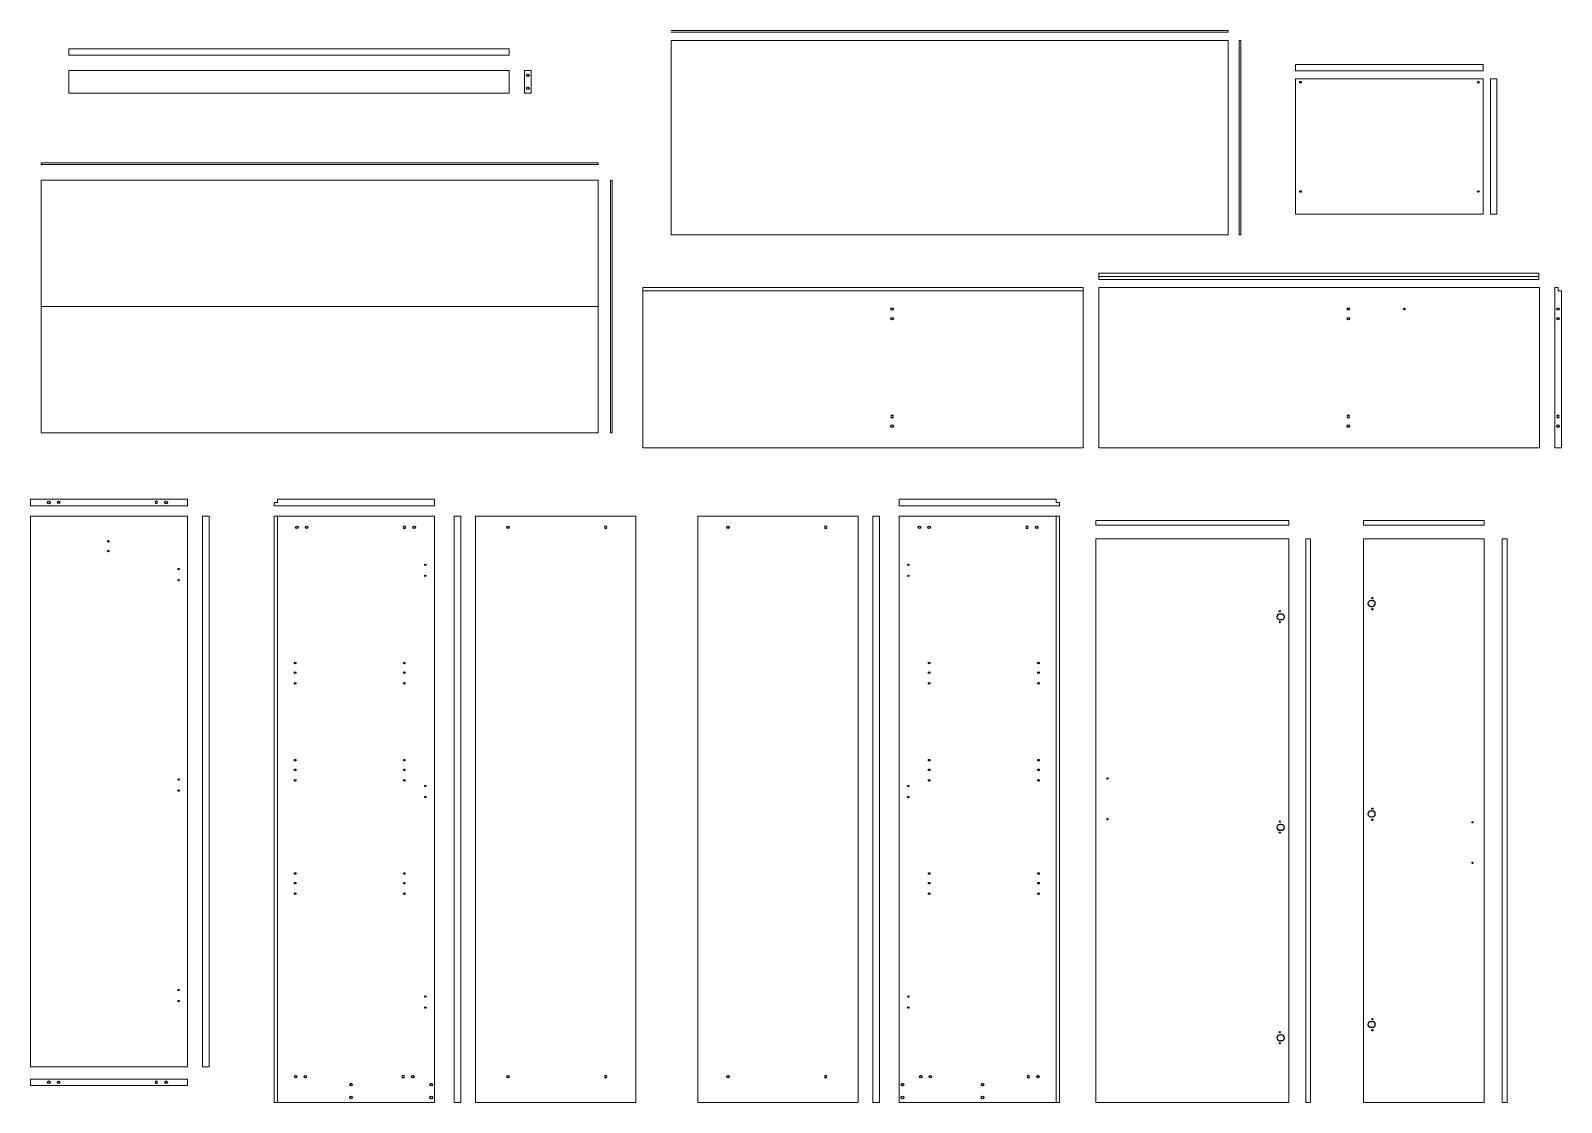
# Model space of a CAD drawing. Header units: millimetres. Extents: x 504 to 1777, y -463 to 772.
# Drawn here: x 682.1 to 1154.8, y -463.5 to -132.5 of the extents above; entities that cross this region are included whole.
import ezdxf

# ---------------------------------------------------------------- set-up
doc = ezdxf.new("R2010")
doc.units = ezdxf.units.MM
doc.layers.add('A-ELEV-MBE', color=7, linetype='Continuous', lineweight=18)
doc.layers.add('particolari', color=6, linetype='Continuous')

msp = doc.modelspace()

# ---------------------------------------------------------------- linework, layer by layer
at = {"layer": 'A-ELEV-MBE'}
for p, q in [((879.83, -132.52), (1051.83, -132.52)), ((1051.83, -133.02), (879.83, -133.02)), ((1051.83, -132.52), (1051.83, -133.02)), ((1055.26, -195.58), (1055.26, -135.58)), ((1055.26, -135.58), (1055.76, -135.58)), ((1055.76, -135.58), (1055.76, -195.58)), ((693.82, -138.1), (829.82, -138.1)), ((693.82, -138.1), (693.82, -140.1)), ((693.82, -140.1), (829.82, -140.1)), ((829.82, -138.1), (829.82, -140.1)), ((834.61, -144.84), (834.61, -151.84)), ((834.61, -144.84), (836.61, -144.84)), ((836.61, -144.84), (836.61, -151.84)), ((1072.63, -142.96), (1130.63, -142.96)), ((1072.63, -142.96), (1072.63, -144.96)), ((1072.63, -144.96), (1130.63, -144.96)), ((1130.63, -142.96), (1130.63, -144.96)), ((1132.84, -147.45), (1132.84, -189.2)), ((1134.84, -147.45), (1132.84, -147.45)), ((1134.84, -147.45), (1134.84, -189.2)), ((834.61, -151.84), (836.61, -151.84)), ((685.27, -173.83), (685.27, -173.33)), ((685.27, -173.33), (857.27, -173.33)), ((857.27, -173.83), (685.27, -173.83)), ((857.27, -173.33), (857.27, -173.83)), ((861.15, -256.68), (861.15, -178.68)), ((861.15, -178.68), (861.65, -178.68)), ((861.65, -178.68), (861.65, -256.68)), ((1132.84, -189.2), (1134.84, -189.2)), ((1055.76, -195.58), (1055.26, -195.58)), ((1147.83, -207.42), (1011.96, -207.42)), ((1011.96, -207.42), (1011.96, -208.42)), ((1147.83, -208.42), (1147.83, -207.42)), ((1011.96, -208.42), (1147.83, -208.42)), ((1011.96, -208.42), (1011.96, -209.42)), ((1011.96, -209.42), (1147.83, -209.42)), ((1147.83, -209.42), (1147.83, -208.42)), ((1153.76, -211.84), (1152.76, -211.84)), ((1152.76, -211.84), (1152.76, -261.34)), ((1153.76, -212.84), (1153.76, -211.84)), ((1007.1, -212.84), (871.1, -212.84)), ((1154.76, -212.84), (1153.76, -212.84)), ((1154.76, -212.84), (1154.76, -261.34)), ((857.27, -217.68), (685.27, -217.68)), ((861.65, -256.68), (861.15, -256.68)), ((1154.76, -261.34), (1152.76, -261.34)), ((682.05, -277.22), (730.55, -277.22)), ((682.05, -279.22), (682.05, -277.22)), ((682.05, -279.22), (682.05, -278.22)), ((730.55, -277.22), (730.55, -279.22)), ((757.24, -279.22), (757.24, -278.22)), ((757.24, -278.22), (758.24, -278.22)), ((758.24, -277.22), (806.74, -277.22)), ((758.24, -278.22), (758.24, -277.22)), ((806.74, -279.22), (806.74, -277.22)), ((806.74, -277.22), (806.74, -277.22)), ((998.78, -277.22), (950.28, -277.22)), ((950.28, -279.22), (950.28, -277.22)), ((950.28, -277.22), (950.28, -277.22)), ((998.78, -278.22), (998.78, -277.22)), ((999.78, -278.22), (998.78, -278.22)), ((999.78, -279.22), (999.78, -278.22)), ((730.55, -279.22), (682.05, -279.22)), ((735.15, -282.5), (735.15, -452.5)), ((737.15, -282.5), (735.15, -282.5)), ((737.15, -282.5), (737.15, -452.5)), ((757.24, -279.22), (806.74, -279.22)), ((758.24, -282.5), (758.24, -463.5)), ((819.4, -463.5), (819.4, -282.5)), ((868.9, -282.5), (819.4, -282.5)), ((868.9, -463.5), (868.9, -282.5)), ((888.13, -463.5), (888.13, -282.5)), ((888.13, -282.5), (937.63, -282.5)), ((937.63, -463.5), (937.63, -282.5)), ((999.78, -279.22), (950.28, -279.22)), ((998.78, -282.5), (998.78, -463.5)), ((1070.6, -283.77), (1011, -283.77)), ((1011, -285.27), (1011, -283.77)), ((1070.6, -285.27), (1011, -285.27)), ((1070.6, -285.27), (1070.6, -283.77)), ((1093.61, -283.77), (1130.91, -283.77)), ((1093.61, -283.77), (1093.61, -285.27)), ((1093.61, -285.27), (1130.91, -285.27)), ((1130.91, -283.77), (1130.91, -285.27)), ((1075.79, -289.5), (1075.79, -463.49)), ((1077.29, -289.5), (1075.79, -289.5)), ((1077.29, -289.5), (1077.29, -463.49)), ((1138, -289.5), (1136.5, -289.5)), ((1136.5, -463.49), (1136.5, -289.5)), ((1138, -463.49), (1138, -289.5)), ((737.15, -452.5), (735.15, -452.5)), ((682.05, -456.29), (730.55, -456.29)), ((682.05, -458.29), (682.05, -456.29)), ((682.05, -458.29), (682.05, -457.29)), ((730.55, -458.29), (682.05, -458.29)), ((730.55, -456.29), (730.55, -458.29)), ((1130.91, -454.49), (1130.91, -456.49)), ((868.9, -463.5), (819.4, -463.5)), ((888.13, -463.5), (937.63, -463.5)), ((1075.79, -463.49), (1077.29, -463.49)), ((1136.5, -463.49), (1138, -463.49))]:
    msp.add_line(p, q, dxfattribs=at)
for points in [[(1051.83, -135.58), (1051.83, -195.58), (879.83, -195.58), (879.83, -135.58)], [(693.82, -144.84), (829.82, -144.84), (829.82, -151.84), (693.82, -151.84)], [(1072.63, -189.2), (1130.63, -189.2), (1130.63, -147.45), (1072.63, -147.45)], [(685.27, -256.68), (685.27, -178.68), (857.27, -178.68), (857.27, -256.68)], [(871.1, -211.84), (1007.1, -211.84), (1007.1, -261.34), (871.1, -261.34)], [(1011.96, -211.84), (1147.96, -211.84), (1147.96, -261.34), (1011.96, -261.34)], [(682.05, -282.5), (730.55, -282.5), (730.55, -452.5), (682.05, -452.5)], [(757.24, -282.5), (806.74, -282.5), (806.74, -463.5), (757.24, -463.5)], [(812.86, -282.5), (814.86, -282.5), (814.86, -463.5), (812.86, -463.5)], [(944.16, -282.5), (942.16, -282.5), (942.16, -463.5), (944.16, -463.5)], [(999.78, -282.5), (950.28, -282.5), (950.28, -463.5), (999.78, -463.5)], [(1070.6, -463.5), (1011, -463.5), (1011, -289.5), (1070.6, -289.5)], [(1093.61, -289.49), (1130.91, -289.49), (1130.91, -463.49), (1093.61, -463.49)]]:
    msp.add_lwpolyline(points, close=True, dxfattribs=at)
at = {"layer": 'particolari'}
for p, q in [((1095.88, -308.51), (1096.38, -308.51)), ((1095.88, -310.31), (1096.38, -310.31)), ((1068.33, -312.68), (1067.83, -312.68)), ((1068.33, -314.48), (1067.83, -314.48)), ((1068.33, -377.68), (1067.83, -377.68)), ((1095.88, -373.51), (1096.38, -373.51)), ((1095.88, -375.31), (1096.38, -375.31)), ((1068.33, -379.48), (1067.83, -379.48)), ((1095.88, -438.51), (1096.38, -438.51)), ((1068.33, -442.68), (1067.83, -442.68)), ((1095.88, -440.31), (1096.38, -440.31)), ((1068.33, -444.48), (1067.83, -444.48))]:
    msp.add_line(p, q, dxfattribs=at)
for centre, radius in [((835.61, -146.34), 0.4), ((835.61, -150.34), 0.4), ((1074.18, -148.45), 0.25), ((1129.08, -148.45), 0.25), ((1074.18, -182.2), 0.25), ((1129.08, -182.2), 0.25), ((948.1, -218.48), 0.4), ((1088.96, -218.48), 0.4), ((1106.25, -218.48), 0.256), ((1153.71, -218.48), 0.4), ((948.1, -254.69), 0.4), ((1088.96, -254.69), 0.4), ((1153.71, -254.69), 0.4), ((687.69, -278.22), 0.4), ((723.91, -278.22), 0.4), ((764.29, -285.9), 0.4), ((800.5, -285.9), 0.4), ((956.52, -285.9), 0.4), ((992.74, -285.9), 0.4), ((706.06, -290.25), 0.25), ((706.07, -293.22), 0.25), ((803.94, -297.48), 0.195), ((953.08, -297.48), 0.195), ((727.75, -298.79), 0.195), ((727.75, -302.22), 0.195), ((803.94, -300.9), 0.195), ((953.08, -300.9), 0.195), ((1067.8, -311.77), 0.195), ((1096.41, -307.79), 0.195), ((1096.41, -311.22), 0.195), ((1067.8, -315.2), 0.195), ((763.74, -327.81), 0.241), ((763.74, -330.81), 0.241), ((797.49, -327.81), 0.241), ((797.49, -330.81), 0.241), ((959.53, -327.81), 0.241), ((959.53, -330.81), 0.241), ((993.28, -327.81), 0.241), ((993.28, -330.81), 0.241), ((763.74, -334.06), 0.241), ((797.49, -334.06), 0.241), ((959.53, -334.06), 0.241), ((993.28, -334.06), 0.241), ((763.74, -357.81), 0.241), ((797.49, -357.81), 0.241), ((959.53, -357.81), 0.241), ((993.28, -357.81), 0.241), ((727.75, -363.79), 0.195), ((763.74, -360.81), 0.241), ((763.74, -364.06), 0.241), ((797.49, -360.81), 0.241), ((797.49, -364.06), 0.241), ((959.53, -360.81), 0.241), ((959.53, -364.06), 0.241), ((993.28, -360.81), 0.241), ((993.28, -364.06), 0.241), ((1014.6, -363.45), 0.2), ((727.75, -367.22), 0.195), ((803.94, -365.79), 0.195), ((953.08, -365.79), 0.195), ((803.94, -369.22), 0.195), ((953.08, -369.22), 0.195), ((1096.41, -372.79), 0.195), ((1014.6, -376), 0.2), ((1067.8, -376.77), 0.195), ((1096.41, -376.22), 0.195), ((1127.31, -376.99), 0.2), ((1067.8, -380.2), 0.195), ((1127.31, -389.54), 0.2), ((763.74, -392.81), 0.241), ((763.74, -395.81), 0.241), ((797.49, -392.81), 0.241), ((797.49, -395.81), 0.241), ((959.53, -392.81), 0.241), ((959.53, -395.81), 0.241), ((993.28, -392.81), 0.241), ((993.28, -395.81), 0.241), ((763.74, -399.06), 0.241), ((797.49, -399.06), 0.241), ((959.53, -399.06), 0.241), ((993.28, -399.06), 0.241), ((727.75, -428.79), 0.195), ((727.75, -432.22), 0.195), ((803.94, -430.79), 0.195), ((803.94, -434.22), 0.195), ((953.08, -430.79), 0.195), ((953.08, -434.22), 0.195), ((1096.41, -437.79), 0.195), ((1067.8, -441.77), 0.195), ((1096.41, -441.22), 0.195), ((1067.8, -445.2), 0.195), ((687.69, -457.29), 0.4), ((723.91, -457.29), 0.4), ((763.89, -455.54), 0.4), ((780.99, -458), 0.4), ((800.1, -455.54), 0.4), ((805.74, -458), 0.4), ((951.28, -458), 0.4), ((956.92, -455.54), 0.4), ((976.03, -458), 0.4), ((993.14, -455.54), 0.4), ((780.99, -462), 0.4), ((805.74, -462), 0.4), ((951.28, -462), 0.4), ((976.03, -462), 0.4)]:
    msp.add_circle(centre, radius, dxfattribs=at)
for centre, start, end in [((1095.89, -309.41), 90, 270), ((1096.38, -309.41), 270, 90), ((1067.83, -313.58), 90, 270), ((1068.32, -313.58), 270, 90), ((1067.83, -378.58), 90, 270), ((1068.32, -378.58), 270, 90), ((1095.89, -374.41), 90, 270), ((1096.38, -374.41), 270, 90), ((1095.89, -439.41), 90, 270), ((1096.38, -439.41), 270, 90), ((1067.83, -443.58), 90, 270), ((1068.32, -443.58), 270, 90)]:
    msp.add_arc(centre, 0.9, start, end, dxfattribs=at)
for centre, major_axis in [((948.1, -221.48), (0.375, 0)), ((1088.96, -221.48), (0.375, 0)), ((1153.71, -221.48), (0.375, 0)), ((690.69, -278.22), (0, 0.375)), ((767.29, -285.9), (0, 0.375)), ((829.44, -285.9), (0, 0.375)), ((897.37, -285.9), (0, 0.375)), ((959.52, -285.9), (0, 0.375)), ((690.69, -457.29), (0, 0.375)), ((766.89, -455.54), (0, 0.375)), ((829.44, -455.54), (0, 0.375)), ((897.37, -455.54), (0, 0.375)), ((959.92, -455.54), (0, 0.375))]:
    msp.add_ellipse(centre, major_axis=major_axis, ratio=1, dxfattribs=at)
at = {"layer": 'particolari', "extrusion": (0, 0, -1)}
for centre, major_axis in [((948.1, -251.69), (0.375, 0)), ((1088.96, -251.69), (0.375, 0)), ((1153.71, -251.69), (0.375, 0)), ((720.91, -278.22), (0, 0.375)), ((797.5, -285.9), (0, 0.375)), ((859.65, -285.9), (0, 0.375)), ((927.58, -285.9), (0, 0.375)), ((989.74, -285.9), (0, 0.375)), ((720.91, -457.29), (0, 0.375)), ((797.1, -455.54), (0, 0.375)), ((859.65, -455.54), (0, 0.375)), ((927.58, -455.54), (0, 0.375)), ((990.14, -455.54), (0, 0.375))]:
    msp.add_ellipse(centre, major_axis=major_axis, ratio=1, dxfattribs=at)

doc.saveas('drawing.dxf')
